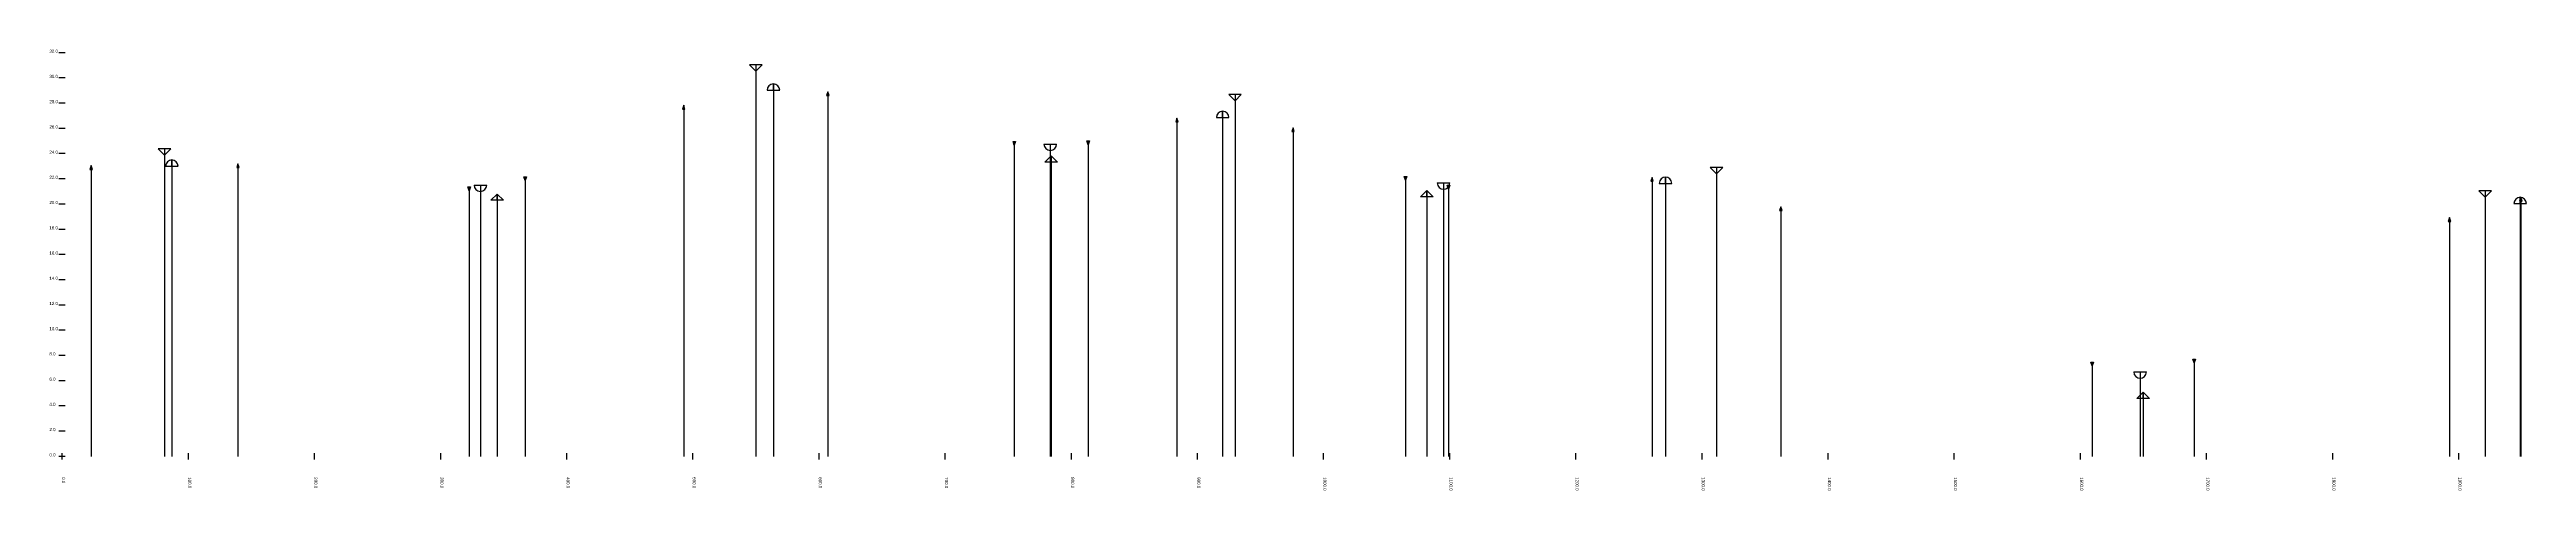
# Model space of a CAD drawing. Header units: metres. Extents: x 322205 to 324169, y 598878 to 599228.
import ezdxf

# ---------------------------------------------------------------- set-up
doc = ezdxf.new("R2010")
doc.units = ezdxf.units.M
doc.layers.get('0').update_dxf_attribs({"true_color": 0xadadad})
doc.styles.get("Standard").update_dxf_attribs({"font": 'arial.ttf'})

# ---------------------------------------------------------------- blocks, each defined once
blk = doc.blocks.new('CREST_GRAD')
for p, q in [((0, -5), (0, 0)), ((-5, -5), (5, -5))]:
    blk.add_line(p, q)
blk.add_arc((0, -5), 5, 0, 180)
blk = doc.blocks.new('CREST_PVI')
for p, q in [((0, 0), (-1, -3)), ((1, -3), (0, 0)), ((0, -3), (0, 0)), ((-1, -3), (1, -3))]:
    blk.add_line(p, q)
blk = doc.blocks.new('CREST_MP')
for p, q in [((5, 5), (-5, 5)), ((-5, 5), (0, 0)), ((0, 0), (5, 5)), ((0, 5), (0, 0))]:
    blk.add_line(p, q)
blk = doc.blocks.new('SAG_GRAD')
for p, q in [((-5, 5), (5, 5)), ((0, 5), (0, 0))]:
    blk.add_line(p, q)
blk.add_arc((0, 5), 5, 180, 0)
blk = doc.blocks.new('SAG_PVI')
for p, q in [((0, 0), (-1, 3)), ((-1, 3), (1, 3)), ((1, 3), (0, 0)), ((0, 3), (0, 0))]:
    blk.add_line(p, q)
blk = doc.blocks.new('SAG_MP')
for p, q in [((-5, -5), (0, 0)), ((0, 0), (5, -5)), ((0, -5), (0, 0)), ((5, -5), (-5, -5))]:
    blk.add_line(p, q)
blk = doc.blocks.new('XAXIS_STATION')
blk.add_line((0, 2.5), (0, -2.5))
blk.add_attdef('XVALUE', (0, -16.5), '', height=2.5, rotation=270)
blk = doc.blocks.new('YAXIS_LEVEL')
blk.add_line((2.5, 0), (-2.5, 0))
blk.add_attdef('YVALUE', (-10, 0), '', height=2.5)

msp = doc.modelspace()

# ---------------------------------------------------------------- linework, layer by layer
for p, q in [((322765.1, 599210.9), (322765.1, 598905.4)), ((322708, 599183.8), (322708, 598905.4)), ((322779.1, 599200.7), (322779.1, 598905.4)), ((322822.3, 599194.5), (322822.3, 598905.4)), ((323145.1, 599187.4), (323145.1, 598905.4)), ((323099.1, 599173.6), (323099.1, 598905.4)), ((323135.3, 599179), (323135.3, 598905.4)), ((323191.1, 599165.9), (323191.1, 598905.4)), ((322296.4, 599144.1), (322296.4, 598905.4)), ((322970.1, 599152.1), (322970.1, 598905.4)), ((322998.6, 599148), (322998.6, 598905.4)), ((322999.4, 599143.7), (322999.4, 598905.4)), ((323028.7, 599152.5), (323028.7, 598905.4)), ((322238.2, 599135.9), (322238.2, 598905.4)), ((322302.2, 599140.4), (322302.2, 598905.4)), ((322354.6, 599137.4), (322354.6, 598905.4)), ((322582.3, 599124), (322582.3, 598905.4)), ((323280.2, 599124.3), (323280.2, 598905.4)), ((323475.7, 599126.5), (323475.7, 598905.4)), ((323486.4, 599126.8), (323486.4, 598905.4)), ((323526.9, 599129.4), (323526.9, 598905.4)), ((322537.9, 599116), (322537.9, 598905.4)), ((322546.8, 599115.5), (322546.8, 598905.4)), ((322560.1, 599113.4), (322560.1, 598905.4)), ((323297.2, 599116.3), (323297.2, 598905.4)), ((323310.4, 599117.2), (323310.4, 598905.4)), ((323314.3, 599117.3), (323314.3, 598905.4)), ((323577.9, 599103.3), (323577.9, 598905.4)), ((324136.2, 599110.8), (324136.2, 598905.4)), ((324164, 599110.8), (324164, 598905.4)), ((324164.5, 599110.8), (324164.5, 598905.4)), ((324107.9, 599094.7), (324107.9, 598905.4)), ((323824.7, 598977.1), (323824.7, 598905.4)), ((323862.7, 598967.3), (323862.7, 598905.4)), ((323905.6, 598979.5), (323905.6, 598905.4)), ((323865.1, 598956.4), (323865.1, 598905.4))]:
    msp.add_line(p, q)

# ---------------------------------------------------------------- block references
for name, p, values in [('YAXIS_LEVEL', (322215.1, 599225.4), {'YVALUE': '32.0'}), ('YAXIS_LEVEL', (322215.1, 599205.4), {'YVALUE': '30.0'}), ('YAXIS_LEVEL', (322215.1, 599185.4), {'YVALUE': '28.0'}), ('YAXIS_LEVEL', (322215.1, 599165.4), {'YVALUE': '26.0'}), ('YAXIS_LEVEL', (322215.1, 599145.4), {'YVALUE': '24.0'}), ('YAXIS_LEVEL', (322215.1, 599125.4), {'YVALUE': '22.0'}), ('YAXIS_LEVEL', (322215.1, 599105.4), {'YVALUE': '20.0'}), ('YAXIS_LEVEL', (322215.1, 599085.4), {'YVALUE': '18.0'}), ('YAXIS_LEVEL', (322215.1, 599065.4), {'YVALUE': '16.0'}), ('YAXIS_LEVEL', (322215.1, 599045.4), {'YVALUE': '14.0'}), ('YAXIS_LEVEL', (322215.1, 599025.4), {'YVALUE': '12.0'}), ('YAXIS_LEVEL', (322215.1, 599005.4), {'YVALUE': '10.0'}), ('YAXIS_LEVEL', (322215.1, 598985.4), {'YVALUE': '8.0'}), ('YAXIS_LEVEL', (322215.1, 598965.4), {'YVALUE': '6.0'}), ('YAXIS_LEVEL', (322215.1, 598945.4), {'YVALUE': '4.0'}), ('YAXIS_LEVEL', (322215.1, 598925.4), {'YVALUE': '2.0'}), ('YAXIS_LEVEL', (322215.1, 598905.4), {'YVALUE': '0.0'}), ('XAXIS_STATION', (322215.1, 598905.4), {'XVALUE': '0.0'}), ('XAXIS_STATION', (322315.1, 598905.4), {'XVALUE': '100.0'}), ('XAXIS_STATION', (322415.1, 598905.4), {'XVALUE': '200.0'}), ('XAXIS_STATION', (322515.1, 598905.4), {'XVALUE': '300.0'}), ('XAXIS_STATION', (322615.1, 598905.4), {'XVALUE': '400.0'}), ('XAXIS_STATION', (322715.1, 598905.4), {'XVALUE': '500.0'}), ('XAXIS_STATION', (322815.1, 598905.4), {'XVALUE': '600.0'}), ('XAXIS_STATION', (322915.1, 598905.4), {'XVALUE': '700.0'}), ('XAXIS_STATION', (323015.1, 598905.4), {'XVALUE': '800.0'}), ('XAXIS_STATION', (323115.1, 598905.4), {'XVALUE': '900.0'}), ('XAXIS_STATION', (323215.1, 598905.4), {'XVALUE': '1000.0'}), ('XAXIS_STATION', (323315.1, 598905.4), {'XVALUE': '1100.0'}), ('XAXIS_STATION', (323415.1, 598905.4), {'XVALUE': '1200.0'}), ('XAXIS_STATION', (323515.1, 598905.4), {'XVALUE': '1300.0'}), ('XAXIS_STATION', (323615.1, 598905.4), {'XVALUE': '1400.0'}), ('XAXIS_STATION', (323715.1, 598905.4), {'XVALUE': '1500.0'}), ('XAXIS_STATION', (323815.1, 598905.4), {'XVALUE': '1600.0'}), ('XAXIS_STATION', (323915.1, 598905.4), {'XVALUE': '1700.0'}), ('XAXIS_STATION', (324015.1, 598905.4), {'XVALUE': '1800.0'}), ('XAXIS_STATION', (324115.1, 598905.4), {'XVALUE': '1900.0'})]:
    msp.add_blockref(name, p).add_auto_attribs(values)
for name, p in [('CREST_MP', (322765.1, 599210.9)), ('CREST_PVI', (322708, 599183.8)), ('CREST_GRAD', (322779.1, 599200.7)), ('CREST_PVI', (322822.3, 599194.5)), ('CREST_MP', (323145.1, 599187.4)), ('CREST_PVI', (323099.1, 599173.6)), ('CREST_GRAD', (323135.3, 599179)), ('CREST_PVI', (323191.1, 599165.9)), ('CREST_MP', (322296.4, 599144.1)), ('SAG_PVI', (322970.1, 599152.1)), ('SAG_GRAD', (322998.6, 599148)), ('SAG_MP', (322999.4, 599143.7)), ('SAG_PVI', (323028.7, 599152.5)), ('CREST_PVI', (322238.2, 599135.9)), ('CREST_GRAD', (322302.2, 599140.4)), ('CREST_PVI', (322354.6, 599137.4)), ('SAG_PVI', (322582.3, 599124)), ('SAG_PVI', (323280.2, 599124.3)), ('CREST_PVI', (323475.7, 599126.5)), ('CREST_GRAD', (323486.4, 599126.8)), ('CREST_MP', (323526.9, 599129.4)), ('SAG_PVI', (322537.9, 599116)), ('SAG_GRAD', (322546.8, 599115.5)), ('SAG_MP', (322560.1, 599113.4)), ('SAG_MP', (323297.2, 599116.3)), ('SAG_GRAD', (323310.4, 599117.2)), ('SAG_PVI', (323314.3, 599117.3)), ('CREST_PVI', (323577.9, 599103.3)), ('CREST_MP', (324136.2, 599110.8)), ('CREST_GRAD', (324164, 599110.8)), ('CREST_PVI', (324164.5, 599110.8)), ('CREST_PVI', (324107.9, 599094.7)), ('SAG_PVI', (323824.7, 598977.1)), ('SAG_GRAD', (323862.7, 598967.3)), ('SAG_PVI', (323905.6, 598979.5)), ('SAG_MP', (323865.1, 598956.4))]:
    msp.add_blockref(name, p)

doc.saveas('drawing.dxf')
